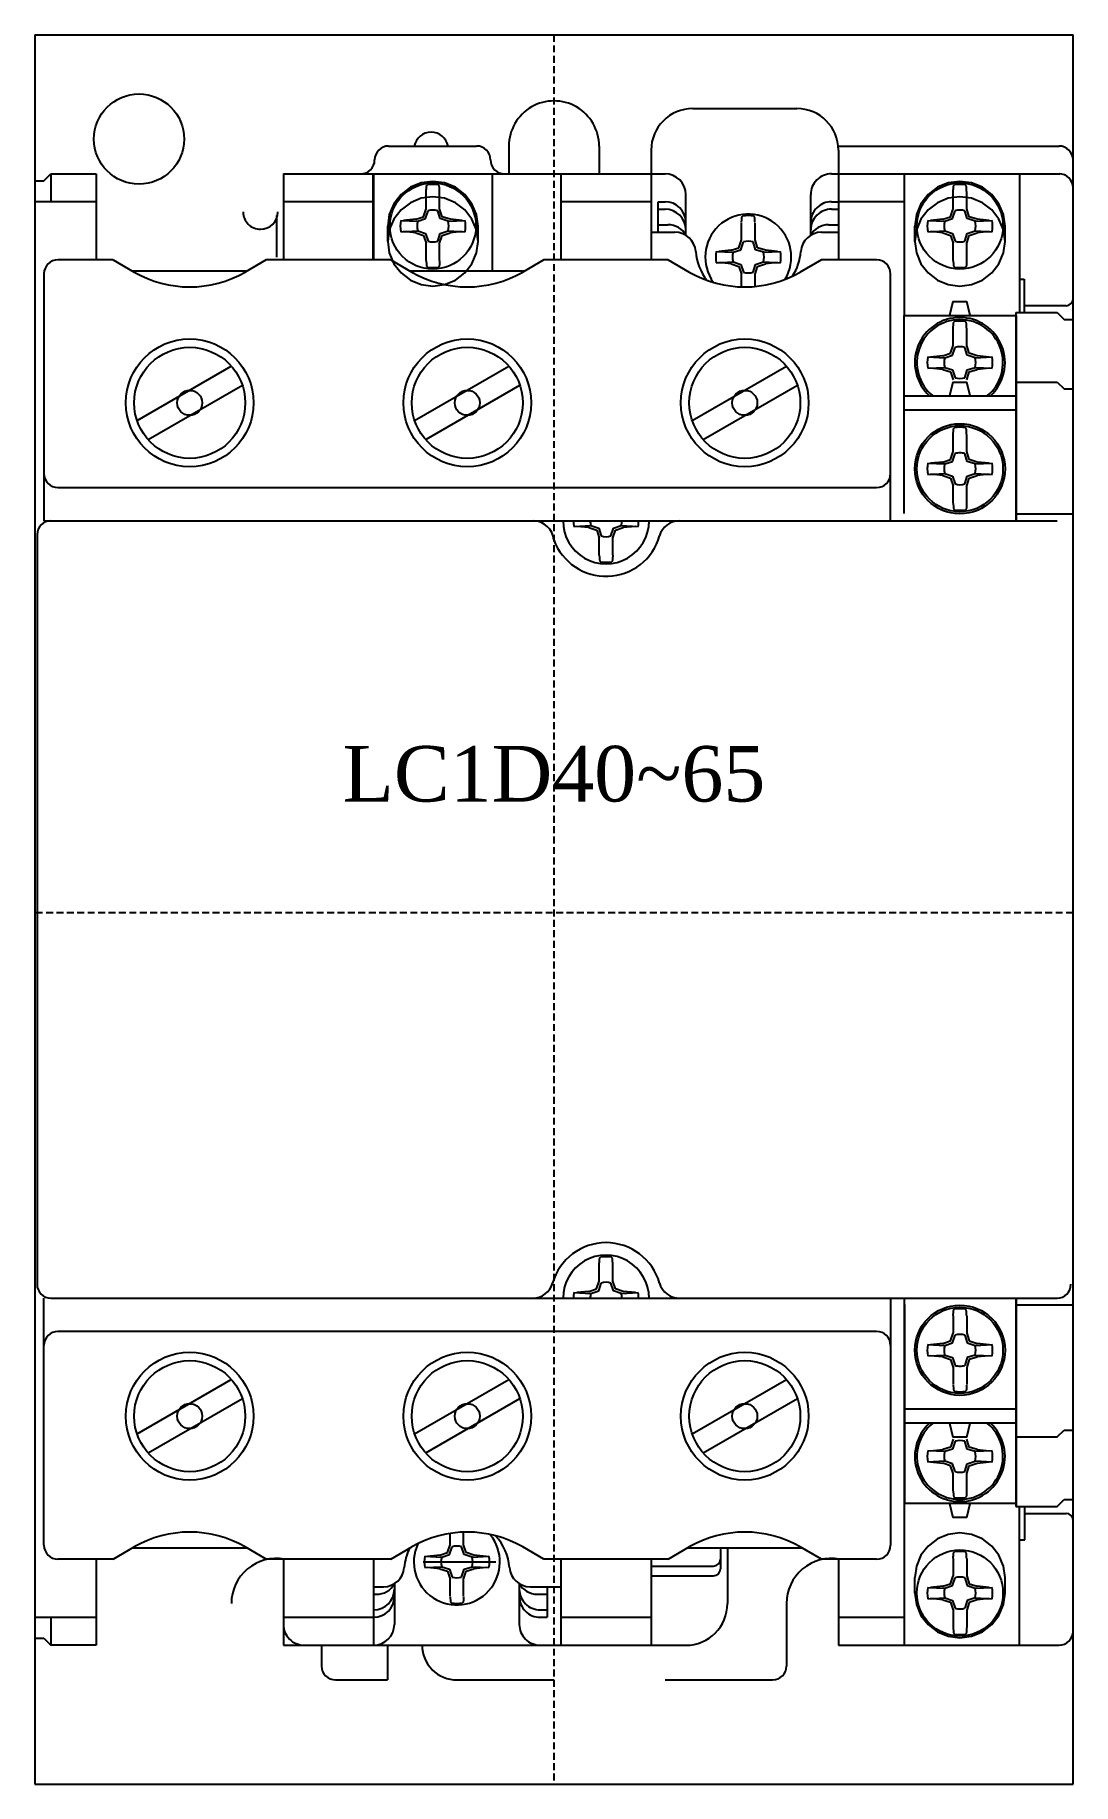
# Model space of a CAD drawing. Extents: x 0 to 75, y 0 to 126.
import ezdxf

# ---------------------------------------------------------------- set-up
doc = ezdxf.new("R2010")
doc.units = 0
doc.linetypes.add('DASHED', pattern=[0.75, 0.5, -0.25])
doc.layers.add('-15N-THT. THIẾT BỊ ĐÓNG MỞ', color=40, linetype='CONTINUOUS')
doc.styles.add('- 04.0', font='times.ttf', dxfattribs={"height": 4})

# ---------------------------------------------------------------- blocks, each defined once
blk = doc.blocks.new('06 - N - SC CTT LC1D40~65')
at = {"layer": '-15N-THT. THIẾT BỊ ĐÓNG MỞ'}
for p, q in [((0, 63.25), (0, -62.75)), ((0, 63.25), (74.800094, 63.25)), ((74.800094, -62.75), (74.800094, 63.25)), ((47.400207, 57.950012), (54.900207, 57.950012)), ((25.475097, 55.249008), (31.825104, 55.249008)), ((34.150009, 55.25), (34.150009, 53.249985)), ((40.650009, 55.25), (40.650009, 53.249985)), ((44.400207, 54.950012), (44.400207, 47.050003)), ((57.900207, 55.249008), (73.800094, 55.249008)), ((57.900207, 54.950012), (57.900207, 47.050003)), ((0.650028, 52.750084), (1.150028, 53.250088)), ((1.150146, 53.25), (4.400146, 53.25)), ((1.150146, 53.25), (1.150146, 51.25)), ((4.400146, 53.25), (4.400146, 47.049911)), ((17.900146, 53.25), (17.900146, 47.050018)), ((17.900146, 53.249023), (45.400146, 53.249023)), ((24.352951, 53.249023), (24.352951, 47.050018)), ((24.400146, 53.25), (24.400146, 47.050018)), ((32.947281, 53.249023), (32.947281, 46.25)), ((37.900146, 53.249985), (37.900146, 47.050003)), ((57.393387, 53.249985), (73.843948, 53.249985)), ((62.625076, 53.249985), (62.625076, 43.048981)), ((70.94722, 53.249023), (70.94722, 43.25)), ((0, 52.75), (0.650146, 52.75)), ((26.375609, 51.763432), (25.859124, 51.096887)), ((27.048706, 52.27489), (26.375609, 51.763432)), ((27.832543, 52.596406), (27.048706, 52.27489)), ((28.673704, 52.70607), (27.832543, 52.596406)), ((28.184668, 50.723536), (28.184668, 51.964889)), ((28.186918, 51.993178), (28.189597, 52.021357)), ((28.189597, 52.021357), (28.192509, 52.049488)), ((28.192509, 52.049488), (28.195458, 52.077631)), ((28.195458, 52.077631), (28.198249, 52.105847)), ((28.198249, 52.105847), (28.200685, 52.134198)), ((28.200685, 52.134198), (28.202569, 52.162743)), ((28.202569, 52.162743), (28.203706, 52.191543)), ((28.203706, 52.191543), (28.204031, 52.214835)), ((28.204031, 52.214835), (28.204158, 52.238202)), ((28.204158, 52.238202), (28.204498, 52.261516)), ((28.204498, 52.261516), (28.205459, 52.28465)), ((28.205459, 52.28465), (28.207451, 52.307475)), ((28.207451, 52.307475), (28.210883, 52.329863)), ((28.210883, 52.329863), (28.216165, 52.351687)), ((28.216165, 52.351687), (28.223706, 52.372818)), ((28.223706, 52.372818), (28.228339, 52.382896)), ((28.228339, 52.382896), (28.233555, 52.392767)), ((28.233555, 52.392767), (28.239293, 52.40242)), ((28.239293, 52.40242), (28.245492, 52.411845)), ((28.245492, 52.411845), (28.252094, 52.42103)), ((28.252094, 52.42103), (28.259037, 52.429967)), ((28.259037, 52.429967), (28.266261, 52.438644)), ((28.266261, 52.438644), (28.273706, 52.447052)), ((29.514866, 52.596407), (28.673704, 52.70607)), ((29.081151, 52.438644), (29.073706, 52.447052)), ((29.088374, 52.429967), (29.081151, 52.438644)), ((29.095316, 52.42103), (29.088374, 52.429967)), ((29.101916, 52.411844), (29.095316, 52.42103)), ((29.108115, 52.40242), (29.101916, 52.411844)), ((29.113853, 52.392767), (29.108115, 52.40242)), ((29.11907, 52.382896), (29.113853, 52.392767)), ((29.123706, 52.372818), (29.11907, 52.382896)), ((29.131257, 52.351687), (29.123706, 52.372818)), ((29.136553, 52.329865), (29.131257, 52.351687)), ((29.139999, 52.307478), (29.136553, 52.329865)), ((29.142003, 52.284654), (29.139999, 52.307478)), ((29.142969, 52.261521), (29.142003, 52.284654)), ((29.143305, 52.238206), (29.142969, 52.261521)), ((29.143415, 52.214838), (29.143305, 52.238206)), ((29.143706, 52.191543), (29.143415, 52.214838)), ((29.144772, 52.162783), (29.143706, 52.191543)), ((29.146554, 52.134277), (29.144772, 52.162783)), ((29.148857, 52.105963), (29.146554, 52.134277)), ((29.151488, 52.077781), (29.148857, 52.105963)), ((29.154253, 52.04967), (29.151488, 52.077781)), ((29.156958, 52.021571), (29.154253, 52.04967)), ((29.159408, 51.993422), (29.156958, 52.021571)), ((29.16141, 50.722182), (29.16141, 51.965164)), ((30.298703, 52.274892), (29.514866, 52.596407)), ((30.971801, 51.763434), (30.298703, 52.274892)), ((31.488286, 51.096889), (30.971801, 51.763434)), ((46.900146, 48.821396), (46.900146, 51.75)), ((55.900146, 48.821396), (55.900146, 51.75)), ((64.351973, 51.763905), (63.835488, 51.09736)), ((65.02507, 52.275363), (64.351973, 51.763905)), ((65.808907, 52.596879), (65.02507, 52.275363)), ((66.650068, 52.706543), (65.808907, 52.596879)), ((66.161032, 50.724009), (66.161032, 51.965362)), ((66.163282, 51.993651), (66.165961, 52.02183)), ((66.165961, 52.02183), (66.168873, 52.049961)), ((66.168873, 52.049961), (66.171822, 52.078104)), ((66.171822, 52.078104), (66.174613, 52.10632)), ((66.174613, 52.10632), (66.177049, 52.134671)), ((66.177049, 52.134671), (66.178933, 52.163216)), ((66.178933, 52.163216), (66.18007, 52.192016)), ((66.18007, 52.192016), (66.180395, 52.215308)), ((66.180395, 52.215308), (66.180522, 52.238675)), ((66.180522, 52.238675), (66.180862, 52.261989)), ((66.180862, 52.261989), (66.181823, 52.285123)), ((66.181823, 52.285123), (66.183815, 52.307948)), ((66.183815, 52.307948), (66.187247, 52.330336)), ((66.187247, 52.330336), (66.192529, 52.35216)), ((66.192529, 52.35216), (66.20007, 52.373291)), ((66.20007, 52.373291), (66.204703, 52.383369)), ((66.204703, 52.383369), (66.209919, 52.39324)), ((66.209919, 52.39324), (66.215657, 52.402893)), ((66.215657, 52.402893), (66.221856, 52.412318)), ((66.221856, 52.412318), (66.228458, 52.421503)), ((66.228458, 52.421503), (66.235401, 52.43044)), ((66.235401, 52.43044), (66.242625, 52.439117)), ((66.242625, 52.439117), (66.25007, 52.447525)), ((67.49123, 52.59688), (66.650068, 52.706543)), ((67.057515, 52.439117), (67.05007, 52.447525)), ((67.064738, 52.43044), (67.057515, 52.439117)), ((67.07168, 52.421503), (67.064738, 52.43044)), ((67.07828, 52.412317), (67.07168, 52.421503)), ((67.084479, 52.402893), (67.07828, 52.412317)), ((67.090217, 52.39324), (67.084479, 52.402893)), ((67.095434, 52.383369), (67.090217, 52.39324)), ((67.10007, 52.373291), (67.095434, 52.383369)), ((67.107621, 52.35216), (67.10007, 52.373291)), ((67.112917, 52.330338), (67.107621, 52.35216)), ((67.116363, 52.307951), (67.112917, 52.330338)), ((67.118367, 52.285127), (67.116363, 52.307951)), ((67.119333, 52.261994), (67.118367, 52.285127)), ((67.119669, 52.238679), (67.119333, 52.261994)), ((67.119779, 52.215311), (67.119669, 52.238679)), ((67.12007, 52.192016), (67.119779, 52.215311)), ((67.121136, 52.163256), (67.12007, 52.192016)), ((67.122918, 52.13475), (67.121136, 52.163256)), ((67.125221, 52.106436), (67.122918, 52.13475)), ((67.127852, 52.078254), (67.125221, 52.106436)), ((67.130617, 52.050143), (67.127852, 52.078254)), ((67.133322, 52.022044), (67.130617, 52.050143)), ((67.135772, 51.993895), (67.133322, 52.022044)), ((67.137774, 50.722655), (67.137774, 51.965637)), ((68.275068, 52.275365), (67.49123, 52.59688)), ((68.948165, 51.763907), (68.275068, 52.275365)), ((69.464651, 51.097362), (68.948165, 51.763907)), ((0, 51.25), (4.400146, 51.25)), ((17.900146, 51.25), (24.400146, 51.25)), ((25.859124, 51.096887), (25.534447, 50.320678)), ((26.375608, 50.655262), (25.859123, 49.988715)), ((27.048705, 51.16672), (26.375608, 50.655262)), ((27.832543, 51.488237), (27.048705, 51.16672)), ((28.673705, 51.5979), (27.832543, 51.488237)), ((27.998028, 50.158102), (28.184664, 50.723524)), ((28.143372, 50.018038), (28.328698, 50.579489)), ((29.514867, 51.488237), (28.673705, 51.5979)), ((29.204026, 50.018034), (29.018695, 50.5795)), ((29.346731, 50.160747), (29.1614, 50.722212)), ((30.298705, 51.166721), (29.514867, 51.488237)), ((30.971802, 50.655263), (30.298705, 51.166721)), ((31.488288, 49.988717), (30.971802, 50.655263)), ((31.812964, 50.320681), (31.488286, 51.096889)), ((37.900146, 51.249985), (44.400207, 51.249985)), ((44.900146, 49.043198), (44.900146, 51.240341)), ((44.900146, 51.240341), (45.400146, 51.240341)), ((44.900146, 50.704483), (45.400146, 50.704483)), ((57.400146, 51.240341), (57.888092, 51.240341)), ((57.400146, 50.704483), (57.884887, 50.704483)), ((57.900207, 51.249985), (62.625076, 51.249985)), ((63.835488, 51.09736), (63.510811, 50.321151)), ((64.351972, 50.655735), (63.835487, 49.989188)), ((65.025069, 51.167193), (64.351972, 50.655735)), ((65.808907, 51.48871), (65.025069, 51.167193)), ((66.650069, 51.598373), (65.808907, 51.48871)), ((65.974392, 50.158575), (66.161028, 50.723997)), ((66.119736, 50.018511), (66.305062, 50.579962)), ((67.491231, 51.48871), (66.650069, 51.598373)), ((67.18039, 50.018507), (66.995059, 50.579973)), ((67.323095, 50.16122), (67.137764, 50.722685)), ((68.275069, 51.167194), (67.491231, 51.48871)), ((68.948167, 50.655736), (68.275069, 51.167194)), ((69.464652, 49.98919), (68.948167, 50.655736)), ((69.789328, 50.321154), (69.464651, 51.097362)), ((17.4001, 50.249023), (17.4001, 47.248978)), ((25.534447, 50.320678), (25.423706, 49.487704)), ((25.423706, 48.379532), (25.423706, 49.487701)), ((25.534447, 49.212506), (25.423706, 48.379532)), ((25.859123, 49.988715), (25.534447, 49.212506)), ((26.359585, 49.078645), (27.581918, 49.142705)), ((26.359586, 49.896776), (27.581919, 49.832716)), ((27.440538, 49.974089), (26.560955, 49.886217)), ((27.440533, 49.974088), (27.998023, 50.158105)), ((27.581906, 49.832718), (28.143365, 50.018046)), ((27.581909, 49.142703), (28.143369, 48.957374)), ((29.204024, 48.957387), (29.765484, 49.142716)), ((29.765489, 49.832705), (29.20403, 50.018034)), ((29.908198, 49.975417), (29.34674, 50.160746)), ((29.765493, 49.142708), (30.987827, 49.078648)), ((29.765494, 49.832713), (30.987827, 49.896773)), ((30.786455, 49.886211), (29.906873, 49.974083)), ((31.812965, 49.212507), (31.488288, 49.988717)), ((31.923706, 49.487707), (31.812964, 50.320681)), ((31.923706, 48.379532), (31.812965, 49.212507)), ((31.923706, 48.379532), (31.923706, 49.487701)), ((44.900146, 49.579102), (45.609695, 49.579102)), ((50.911102, 48.48584), (50.911102, 49.727188)), ((50.913352, 49.755476), (50.916031, 49.783655)), ((50.916031, 49.783655), (50.918945, 49.811786)), ((50.918945, 49.811786), (50.921895, 49.839929)), ((50.921895, 49.839929), (50.924686, 49.868145)), ((50.924686, 49.868145), (50.927123, 49.896496)), ((50.927123, 49.896496), (50.929008, 49.925041)), ((50.929008, 49.925041), (50.930145, 49.953842)), ((50.930145, 49.953842), (50.93047, 49.977134)), ((50.93047, 49.977134), (50.930598, 50.000501)), ((50.930598, 50.000501), (50.930938, 50.023815)), ((50.930938, 50.023815), (50.9319, 50.046948)), ((50.9319, 50.046948), (50.933893, 50.069773)), ((50.933893, 50.069773), (50.937326, 50.092162)), ((50.937326, 50.092162), (50.942608, 50.113985)), ((50.942608, 50.113985), (50.950149, 50.135117)), ((50.950149, 50.135117), (50.954783, 50.145195)), ((50.954783, 50.145195), (50.959999, 50.155066)), ((50.959999, 50.155066), (50.965737, 50.164719)), ((50.965737, 50.164719), (50.971937, 50.174143)), ((50.971937, 50.174143), (50.978539, 50.183329)), ((50.978539, 50.183329), (50.985483, 50.192265)), ((50.985483, 50.192265), (50.992707, 50.200943)), ((50.992707, 50.200943), (51.000152, 50.209351)), ((51.807585, 50.200943), (51.80014, 50.209351)), ((51.814809, 50.192265), (51.807585, 50.200943)), ((51.821751, 50.183329), (51.814809, 50.192265)), ((51.828352, 50.174143), (51.821751, 50.183329)), ((51.834552, 50.164719), (51.828352, 50.174143)), ((51.84029, 50.155066), (51.834552, 50.164719)), ((51.845507, 50.145195), (51.84029, 50.155066)), ((51.850143, 50.135117), (51.845507, 50.145195)), ((51.857694, 50.113987), (51.850143, 50.135117)), ((51.862991, 50.092165), (51.857694, 50.113987)), ((51.866438, 50.069778), (51.862991, 50.092165)), ((51.868442, 50.046954), (51.866438, 50.069778)), ((51.86941, 50.023821), (51.868442, 50.046954)), ((51.869746, 50.000506), (51.86941, 50.023821)), ((51.869856, 49.977137), (51.869746, 50.000506)), ((51.870147, 49.953842), (51.869856, 49.977137)), ((51.871213, 49.925083), (51.870147, 49.953842)), ((51.872994, 49.896576), (51.871213, 49.925083)), ((51.875297, 49.868262), (51.872994, 49.896576)), ((51.877928, 49.84008), (51.875297, 49.868262)), ((51.880692, 49.81197), (51.877928, 49.84008)), ((51.883396, 49.783871), (51.880692, 49.81197)), ((51.885846, 49.755722), (51.883396, 49.783871)), ((51.887848, 48.484482), (51.887848, 49.727463)), ((57.190979, 49.579102), (57.878128, 49.579102)), ((63.510811, 50.321151), (63.40007, 49.488177)), ((63.40007, 48.380005), (63.40007, 49.488174)), ((63.510811, 49.212979), (63.40007, 48.380005)), ((63.835487, 49.989188), (63.510811, 49.212979)), ((64.335949, 49.079118), (65.558282, 49.143178)), ((64.33595, 49.897249), (65.558283, 49.833189)), ((65.416902, 49.974562), (64.537319, 49.88669)), ((65.416897, 49.974561), (65.974387, 50.158578)), ((65.55827, 49.833191), (66.119729, 50.018519)), ((65.558273, 49.143176), (66.119733, 48.957847)), ((67.180388, 48.95786), (67.741848, 49.143189)), ((67.741853, 49.833178), (67.180394, 50.018507)), ((67.884562, 49.97589), (67.323104, 50.161219)), ((67.741857, 49.143181), (68.964191, 49.079121)), ((67.741858, 49.833186), (68.964191, 49.897246)), ((68.762819, 49.886684), (67.883237, 49.974556)), ((69.789329, 49.212981), (69.464652, 49.98919)), ((69.90007, 49.48818), (69.789328, 50.321154)), ((69.90007, 48.380005), (69.789329, 49.212981)), ((69.90007, 48.380005), (69.90007, 49.488174)), ((25.423706, 48.379532), (25.534447, 47.546556)), ((27.439199, 49.000004), (26.560965, 49.089209)), ((27.439198, 48.999992), (28.000661, 48.814662)), ((28.000657, 48.814678), (28.185987, 48.253213)), ((28.143367, 48.957376), (28.328693, 48.395925)), ((28.184668, 47.010513), (28.184668, 48.25721)), ((29.018701, 48.39592), (29.204026, 48.957372)), ((29.16141, 47.010253), (29.16141, 48.253204)), ((29.161411, 48.253206), (29.346736, 48.814658)), ((29.346732, 48.814675), (29.908192, 49.000004)), ((30.786447, 49.08921), (29.908213, 49.000006)), ((31.812965, 47.546557), (31.923706, 48.379532)), ((44.4254, 49.043198), (46.115158, 49.043198)), ((50.166952, 47.736343), (50.724448, 47.920364)), ((50.724489, 47.92041), (50.911125, 48.485832)), ((50.869797, 47.780357), (51.055123, 48.341808)), ((51.930484, 47.78035), (51.745154, 48.341816)), ((52.07318, 47.923061), (51.887849, 48.484528)), ((52.634573, 47.737717), (52.073064, 47.923065)), ((56.685135, 49.043198), (57.874908, 49.043198)), ((63.40007, 48.380005), (63.510811, 47.547029)), ((65.415563, 49.000477), (64.537329, 49.089682)), ((65.415562, 49.000465), (65.977025, 48.815135)), ((65.977021, 48.815151), (66.162351, 48.253686)), ((66.119731, 48.957849), (66.305057, 48.396398)), ((66.161032, 47.010986), (66.161032, 48.257683)), ((66.995065, 48.396393), (67.18039, 48.957845)), ((67.137774, 47.010726), (67.137774, 48.253677)), ((67.137775, 48.253679), (67.3231, 48.815131)), ((67.323096, 48.815148), (67.884556, 49.000477)), ((68.762811, 49.089683), (67.884577, 49.000479)), ((69.789329, 47.54703), (69.90007, 48.380005)), ((5.632324, 47.050018), (1.649902, 47.050018)), ((5.631958, 47.050186), (7.149616, 46.173965)), ((16.66764, 47.04987), (15.149967, 46.173641)), ((25.63208, 47.050018), (16.667969, 47.050018)), ((25.534447, 47.546556), (25.859123, 46.770347)), ((25.63215, 47.050056), (27.149809, 46.173836)), ((25.859123, 46.770347), (26.375609, 46.103801)), ((28.186918, 46.982224), (28.189597, 46.954045)), ((28.189597, 46.954045), (28.192509, 46.925914)), ((28.192509, 46.925914), (28.195458, 46.897771)), ((28.195458, 46.897771), (28.198249, 46.869555)), ((28.198249, 46.869555), (28.200685, 46.841204)), ((28.200685, 46.841204), (28.202569, 46.812659)), ((28.202569, 46.812659), (28.203706, 46.783859)), ((28.203706, 46.783859), (28.204031, 46.760567)), ((28.204031, 46.760567), (28.204158, 46.7372)), ((28.204158, 46.7372), (28.204498, 46.713886)), ((28.204498, 46.713886), (28.205459, 46.690752)), ((28.205459, 46.690752), (28.207451, 46.667927)), ((28.207451, 46.667927), (28.210883, 46.645539)), ((28.210883, 46.645539), (28.216165, 46.623715)), ((28.216165, 46.623715), (28.223706, 46.602584)), ((29.131257, 46.623715), (29.123706, 46.602584)), ((29.136553, 46.645537), (29.131257, 46.623715)), ((29.139999, 46.667924), (29.136553, 46.645537)), ((29.142003, 46.690748), (29.139999, 46.667924)), ((29.142969, 46.713881), (29.142003, 46.690748)), ((29.143305, 46.737196), (29.142969, 46.713881)), ((29.143415, 46.760564), (29.143305, 46.737196)), ((29.143706, 46.783859), (29.143415, 46.760564)), ((29.144772, 46.812619), (29.143706, 46.783859)), ((29.146554, 46.841128), (29.144772, 46.812619)), ((29.148857, 46.869444), (29.146554, 46.841128)), ((29.151488, 46.897629), (29.148857, 46.869444)), ((29.154253, 46.925742), (29.151488, 46.897629)), ((29.156958, 46.953844), (29.154253, 46.925742)), ((29.159408, 46.981994), (29.156958, 46.953844)), ((30.971803, 46.103802), (31.488289, 46.770348)), ((31.488289, 46.770348), (31.812965, 47.546557)), ((36.667545, 47.049973), (35.14986, 46.173737)), ((45.631927, 47.050018), (36.66748, 47.050018)), ((45.632063, 47.049931), (47.149721, 46.173714)), ((49.086026, 46.840973), (50.308363, 46.905033)), ((49.086041, 47.659061), (50.308378, 47.595001)), ((50.165546, 46.762325), (49.287252, 46.851536)), ((50.166994, 47.736416), (49.2874, 47.648544)), ((50.16563, 46.762325), (50.727139, 46.576981)), ((50.308324, 47.594974), (50.86979, 47.780304)), ((50.308373, 46.905025), (50.869882, 46.719681)), ((50.869806, 46.719696), (51.055132, 46.158245)), ((51.745092, 46.158226), (51.930417, 46.719677)), ((51.930473, 46.71973), (52.491938, 46.90506)), ((52.49183, 47.595016), (51.930552, 47.780285)), ((52.073187, 46.577019), (52.634639, 46.762348)), ((52.491933, 47.595039), (53.71427, 47.6591)), ((52.491948, 46.904991), (53.714285, 46.840931)), ((53.5129, 47.648495), (52.633322, 47.736366)), ((53.512851, 46.851528), (52.634618, 46.762325)), ((56.667514, 47.049973), (55.149829, 46.173737)), ((60.649902, 47.050018), (56.667587, 47.050018)), ((63.510811, 47.547029), (63.835488, 46.77082)), ((63.835488, 46.77082), (64.351973, 46.104274)), ((66.163282, 46.982697), (66.165961, 46.954518)), ((66.165961, 46.954518), (66.168873, 46.926387)), ((66.168873, 46.926387), (66.171822, 46.898244)), ((66.171822, 46.898244), (66.174613, 46.870028)), ((66.174613, 46.870028), (66.177049, 46.841677)), ((66.177049, 46.841677), (66.178933, 46.813132)), ((66.178933, 46.813132), (66.18007, 46.784332)), ((66.18007, 46.784332), (66.180395, 46.76104)), ((66.180395, 46.76104), (66.180522, 46.737673)), ((66.180522, 46.737673), (66.180862, 46.714359)), ((66.180862, 46.714359), (66.181823, 46.691225)), ((66.181823, 46.691225), (66.183815, 46.6684)), ((66.183815, 46.6684), (66.187247, 46.646012)), ((66.187247, 46.646012), (66.192529, 46.624188)), ((66.192529, 46.624188), (66.20007, 46.603057)), ((67.107621, 46.624188), (67.10007, 46.603057)), ((67.112917, 46.64601), (67.107621, 46.624188)), ((67.116363, 46.668397), (67.112917, 46.64601)), ((67.118367, 46.691221), (67.116363, 46.668397)), ((67.119333, 46.714354), (67.118367, 46.691221)), ((67.119669, 46.737669), (67.119333, 46.714354)), ((67.119779, 46.761037), (67.119669, 46.737669)), ((67.12007, 46.784332), (67.119779, 46.761037)), ((67.121136, 46.813092), (67.12007, 46.784332)), ((67.122918, 46.841601), (67.121136, 46.813092)), ((67.125221, 46.869917), (67.122918, 46.841601)), ((67.127852, 46.898102), (67.125221, 46.869917)), ((67.130617, 46.926215), (67.127852, 46.898102)), ((67.133322, 46.954317), (67.130617, 46.926215)), ((67.135772, 46.982467), (67.133322, 46.954317)), ((68.948167, 46.104275), (69.464653, 46.770821)), ((69.464653, 46.770821), (69.789329, 47.54703)), ((0.649902, 46.050018), (0.649902, 28.250015)), ((7.020508, 46.25), (15.279297, 46.25)), ((26.375609, 46.103801), (27.048706, 45.592343)), ((27.020508, 46.25), (35.279297, 46.25)), ((27.048706, 45.592343), (27.832544, 45.270826)), ((28.223706, 46.602584), (28.228339, 46.592506)), ((28.228339, 46.592506), (28.233555, 46.582635)), ((28.233555, 46.582635), (28.239293, 46.572982)), ((28.239293, 46.572982), (28.245492, 46.563557)), ((28.245492, 46.563557), (28.252094, 46.554372)), ((28.252094, 46.554372), (28.259037, 46.545435)), ((28.259037, 46.545435), (28.266261, 46.536758)), ((28.266261, 46.536758), (28.273706, 46.52835)), ((29.081151, 46.536758), (29.073706, 46.52835)), ((29.088374, 46.545435), (29.081151, 46.536758)), ((29.095316, 46.554372), (29.088374, 46.545435)), ((29.101916, 46.563558), (29.095316, 46.554372)), ((29.108115, 46.572982), (29.101916, 46.563558)), ((29.113853, 46.582635), (29.108115, 46.572982)), ((29.11907, 46.592506), (29.113853, 46.582635)), ((29.123706, 46.602584), (29.11907, 46.592506)), ((29.514868, 45.270827), (30.298706, 45.592343)), ((30.298706, 45.592343), (30.971803, 46.103802)), ((50.727091, 46.576996), (50.912422, 46.01553)), ((50.911102, 45.105469), (50.911102, 46.019516)), ((51.887848, 45.136002), (51.887848, 46.015503)), ((51.887962, 46.015461), (52.073287, 46.576912)), ((61.649902, 28.249008), (61.649902, 46.050018)), ((64.351973, 46.104274), (65.02507, 45.592816)), ((65.02507, 45.592816), (65.808908, 45.271299)), ((66.20007, 46.603057), (66.204703, 46.592979)), ((66.204703, 46.592979), (66.209919, 46.583108)), ((66.209919, 46.583108), (66.215657, 46.573455)), ((66.215657, 46.573455), (66.221856, 46.56403)), ((66.221856, 46.56403), (66.228458, 46.554845)), ((66.228458, 46.554845), (66.235401, 46.545908)), ((66.235401, 46.545908), (66.242625, 46.537231)), ((66.242625, 46.537231), (66.25007, 46.528823)), ((67.057515, 46.537231), (67.05007, 46.528823)), ((67.064738, 46.545908), (67.057515, 46.537231)), ((67.07168, 46.554845), (67.064738, 46.545908)), ((67.07828, 46.564031), (67.07168, 46.554845)), ((67.084479, 46.573455), (67.07828, 46.564031)), ((67.090217, 46.583108), (67.084479, 46.573455)), ((67.095434, 46.592979), (67.090217, 46.583108)), ((67.10007, 46.603057), (67.095434, 46.592979)), ((67.491232, 45.2713), (68.27507, 45.592816)), ((68.27507, 45.592816), (68.948167, 46.104275)), ((70.94722, 45.648987), (71.281677, 45.648987)), ((71.281677, 45.648987), (71.281677, 43.25)), ((27.832544, 45.270826), (28.673706, 45.161163)), ((28.673706, 45.161163), (29.514868, 45.270827)), ((65.808908, 45.271299), (66.65007, 45.161636)), ((66.65007, 45.161636), (67.491232, 45.2713)), ((62.600052, 43.048981), (70.700043, 43.048981)), ((62.600067, 43.048981), (62.600067, 28.788223)), ((66.15008, 44.048981), (65.900083, 43.048996)), ((66.15007, 44.048981), (67.15007, 44.048981)), ((67.400064, 43.048992), (67.150068, 44.048977)), ((70.675064, 43.25), (70.675064, 28.249008)), ((70.675155, 43.25), (73.650162, 43.25)), ((70.700058, 43.048981), (70.700058, 28.249008)), ((74.300094, 43.748993), (71.281677, 43.748993)), ((73.650127, 43.25), (74.150129, 42.75)), ((66.161026, 40.884842), (66.161026, 42.12619)), ((66.163276, 42.154478), (66.165955, 42.182657)), ((66.165955, 42.182657), (66.168868, 42.210788)), ((66.168868, 42.210788), (66.171819, 42.238931)), ((66.171819, 42.238931), (66.17461, 42.267147)), ((66.17461, 42.267147), (66.177046, 42.295498)), ((66.177046, 42.295498), (66.178931, 42.324043)), ((66.178931, 42.324043), (66.180069, 42.352844)), ((66.180069, 42.352844), (66.180394, 42.376136)), ((66.180394, 42.376136), (66.180522, 42.399503)), ((66.180522, 42.399503), (66.180862, 42.422817)), ((66.180862, 42.422817), (66.181824, 42.44595)), ((66.181824, 42.44595), (66.183817, 42.468775)), ((66.183817, 42.468775), (66.18725, 42.491164)), ((66.18725, 42.491164), (66.192532, 42.512987)), ((66.192532, 42.512987), (66.200073, 42.534119)), ((66.200073, 42.534119), (66.204706, 42.544198)), ((66.204706, 42.544198), (66.209922, 42.554068)), ((66.209922, 42.554068), (66.215661, 42.563721)), ((66.215661, 42.563721), (66.221861, 42.573145)), ((66.221861, 42.573145), (66.228463, 42.582331)), ((66.228463, 42.582331), (66.235406, 42.591267)), ((66.235406, 42.591267), (66.242631, 42.599945)), ((66.242631, 42.599945), (66.250076, 42.608353)), ((67.057509, 42.599945), (67.050064, 42.608353)), ((67.064732, 42.591267), (67.057509, 42.599945)), ((67.071675, 42.582331), (67.064732, 42.591267)), ((67.078275, 42.573145), (67.071675, 42.582331)), ((67.084475, 42.563721), (67.078275, 42.573145)), ((67.090214, 42.554068), (67.084475, 42.563721)), ((67.095431, 42.544198), (67.090214, 42.554068)), ((67.100067, 42.534119), (67.095431, 42.544198)), ((67.107618, 42.512989), (67.100067, 42.534119)), ((67.112914, 42.491167), (67.107618, 42.512989)), ((67.116362, 42.46878), (67.112914, 42.491167)), ((67.118366, 42.445956), (67.116362, 42.46878)), ((67.119333, 42.422823), (67.118366, 42.445956)), ((67.119669, 42.399508), (67.119333, 42.422823)), ((67.11978, 42.376139), (67.119669, 42.399508)), ((67.120071, 42.352844), (67.11978, 42.376139)), ((67.121137, 42.324085), (67.120071, 42.352844)), ((67.122918, 42.295578), (67.121137, 42.324085)), ((67.125221, 42.267264), (67.122918, 42.295578)), ((67.127851, 42.239082), (67.125221, 42.267264)), ((67.130615, 42.210972), (67.127851, 42.239082)), ((67.133319, 42.182873), (67.130615, 42.210972)), ((67.135769, 42.154724), (67.133319, 42.182873)), ((67.137771, 40.883484), (67.137771, 42.126465)), ((74.150146, 42.75), (74.800094, 42.75)), ((65.974416, 40.319393), (66.161052, 40.884815)), ((66.119753, 40.179333), (66.305078, 40.740784)), ((67.180395, 40.179337), (66.995065, 40.740799)), ((67.323106, 40.322048), (67.137774, 40.883514)), ((67.884577, 40.1367), (67.323125, 40.322029)), ((7.356047, 35.483203), (14.144266, 39.402383)), ((27.356047, 35.483203), (34.144266, 39.402383)), ((47.355986, 35.483203), (54.144205, 39.402383)), ((64.335952, 40.058075), (65.558288, 39.994015)), ((64.335955, 39.239941), (65.558292, 39.304001)), ((65.416914, 40.135399), (64.53732, 40.047527)), ((65.415569, 39.161293), (64.537337, 39.250496)), ((65.415598, 39.161297), (65.977049, 38.975967)), ((65.416906, 40.135391), (65.974388, 40.319405)), ((65.558278, 39.994022), (66.11973, 40.179348)), ((65.558297, 39.304008), (66.119763, 39.118679)), ((66.119732, 39.118687), (66.305058, 38.557236)), ((66.99509, 38.557217), (67.180415, 39.118668)), ((67.180389, 39.118679), (67.741855, 39.304008)), ((67.741876, 39.993988), (67.180411, 40.179317)), ((67.323104, 38.975967), (67.884556, 39.161293)), ((67.741858, 39.304008), (68.964195, 39.239948)), ((67.741862, 39.994011), (68.964199, 40.058071)), ((68.762822, 40.047504), (67.883243, 40.135376)), ((68.762824, 39.250519), (67.884591, 39.161316)), ((8.156045, 34.097573), (14.944262, 38.016751)), ((28.156045, 34.097573), (34.944262, 38.016751)), ((48.155984, 34.097573), (54.944201, 38.016751)), ((66.150072, 38.249012), (65.900076, 37.249027)), ((65.977017, 38.975986), (66.162348, 38.41452)), ((66.15007, 38.249008), (67.15007, 38.249008)), ((67.137801, 38.414501), (67.323126, 38.975956)), ((67.400072, 37.24902), (67.150076, 38.249004)), ((70.675155, 38.25), (73.650162, 38.25)), ((73.650127, 38.249996), (74.150118, 37.750004)), ((62.600067, 37.249008), (70.675049, 37.249008)), ((74.150146, 37.75), (74.800094, 37.75)), ((62.625061, 36.249008), (70.675049, 36.249008)), ((66.161032, 33.234843), (66.161032, 34.476196)), ((66.163282, 34.504485), (66.165961, 34.532664)), ((66.165961, 34.532664), (66.168873, 34.560795)), ((66.168873, 34.560795), (66.171822, 34.588938)), ((66.171822, 34.588938), (66.174613, 34.617154)), ((66.174613, 34.617154), (66.177049, 34.645505)), ((66.177049, 34.645505), (66.178933, 34.67405)), ((66.178933, 34.67405), (66.18007, 34.70285)), ((66.18007, 34.70285), (66.180395, 34.726142)), ((66.180395, 34.726142), (66.180522, 34.749509)), ((66.180522, 34.749509), (66.180862, 34.772823)), ((66.180862, 34.772823), (66.181823, 34.795957)), ((66.181823, 34.795957), (66.183815, 34.818782)), ((66.183815, 34.818782), (66.187247, 34.84117)), ((66.187247, 34.84117), (66.192529, 34.862994)), ((66.192529, 34.862994), (66.20007, 34.884125)), ((66.20007, 34.884125), (66.204703, 34.894203)), ((66.204703, 34.894203), (66.209919, 34.904074)), ((66.209919, 34.904074), (66.215657, 34.913727)), ((66.215657, 34.913727), (66.221856, 34.923152)), ((66.221856, 34.923152), (66.228458, 34.932337)), ((66.228458, 34.932337), (66.235401, 34.941274)), ((66.235401, 34.941274), (66.242625, 34.949951)), ((66.242625, 34.949951), (66.25007, 34.958359)), ((67.057515, 34.949951), (67.05007, 34.958359)), ((67.064738, 34.941274), (67.057515, 34.949951)), ((67.07168, 34.932337), (67.064738, 34.941274)), ((67.07828, 34.923151), (67.07168, 34.932337)), ((67.084479, 34.913727), (67.07828, 34.923151)), ((67.090217, 34.904074), (67.084479, 34.913727)), ((67.095434, 34.894203), (67.090217, 34.904074)), ((67.10007, 34.884125), (67.095434, 34.894203)), ((67.107621, 34.862994), (67.10007, 34.884125)), ((67.112917, 34.841172), (67.107621, 34.862994)), ((67.116363, 34.818785), (67.112917, 34.841172)), ((67.118367, 34.795961), (67.116363, 34.818785)), ((67.119333, 34.772828), (67.118367, 34.795961)), ((67.119669, 34.749513), (67.119333, 34.772828)), ((67.119779, 34.726145), (67.119669, 34.749513)), ((67.12007, 34.70285), (67.119779, 34.726145)), ((67.121136, 34.67409), (67.12007, 34.70285)), ((67.122918, 34.645584), (67.121136, 34.67409)), ((67.125221, 34.61727), (67.122918, 34.645584)), ((67.127852, 34.589088), (67.125221, 34.61727)), ((67.130617, 34.560977), (67.127852, 34.589088)), ((67.133322, 34.532878), (67.130617, 34.560977)), ((67.135772, 34.504729), (67.133322, 34.532878)), ((67.137774, 33.233489), (67.137774, 34.476471)), ((65.974392, 32.669409), (66.161028, 33.234831)), ((66.119736, 32.529345), (66.305062, 33.090796)), ((67.18039, 32.529341), (66.995059, 33.090807)), ((67.323095, 32.672054), (67.137764, 33.233519)), ((64.335949, 31.589952), (65.558282, 31.654012)), ((64.33595, 32.408083), (65.558283, 32.344023)), ((65.416902, 32.485396), (64.537319, 32.397524)), ((65.415563, 31.511311), (64.537329, 31.600516)), ((65.415562, 31.511299), (65.977025, 31.325969)), ((65.416897, 32.485395), (65.974387, 32.669412)), ((65.55827, 32.344025), (66.119729, 32.529353)), ((65.558273, 31.65401), (66.119733, 31.468681)), ((67.180388, 31.468694), (67.741848, 31.654023)), ((67.741853, 32.344012), (67.180394, 32.529341)), ((67.323096, 31.325982), (67.884556, 31.511311)), ((67.884562, 32.486724), (67.323104, 32.672053)), ((67.741857, 31.654015), (68.964191, 31.589955)), ((67.741858, 32.34402), (68.964191, 32.40808)), ((68.762819, 32.397518), (67.883237, 32.48539)), ((68.762811, 31.600517), (67.884577, 31.511313)), ((1.650146, 30.649902), (60.649963, 30.649902)), ((65.977021, 31.325985), (66.162351, 30.76452)), ((66.119731, 31.468683), (66.305057, 30.907232)), ((66.161032, 29.52182), (66.161032, 30.768517)), ((66.995065, 30.907227), (67.18039, 31.468679)), ((67.137774, 29.52156), (67.137774, 30.764511)), ((67.137775, 30.764513), (67.3231, 31.325965)), ((66.163282, 29.493531), (66.165961, 29.465352)), ((66.165961, 29.465352), (66.168873, 29.437221)), ((66.168873, 29.437221), (66.171822, 29.409078)), ((66.171822, 29.409078), (66.174613, 29.380862)), ((66.174613, 29.380862), (66.177049, 29.352511)), ((66.177049, 29.352511), (66.178933, 29.323966)), ((66.178933, 29.323966), (66.18007, 29.295166)), ((66.18007, 29.295166), (66.180395, 29.271874)), ((66.180395, 29.271874), (66.180522, 29.248507)), ((66.180522, 29.248507), (66.180862, 29.225193)), ((66.180862, 29.225193), (66.181823, 29.202059)), ((66.181823, 29.202059), (66.183815, 29.179234)), ((66.183815, 29.179234), (66.187247, 29.156846)), ((66.187247, 29.156846), (66.192529, 29.135022)), ((66.192529, 29.135022), (66.20007, 29.113891)), ((66.20007, 29.113891), (66.204703, 29.103813)), ((66.204703, 29.103813), (66.209919, 29.093942)), ((66.209919, 29.093942), (66.215657, 29.084289)), ((66.215657, 29.084289), (66.221856, 29.074864)), ((66.221856, 29.074864), (66.228458, 29.065679)), ((66.228458, 29.065679), (66.235401, 29.056742)), ((66.235401, 29.056742), (66.242625, 29.048065)), ((66.242625, 29.048065), (66.25007, 29.039657)), ((67.057515, 29.048065), (67.05007, 29.039657)), ((67.064738, 29.056742), (67.057515, 29.048065)), ((67.07168, 29.065679), (67.064738, 29.056742)), ((67.07828, 29.074865), (67.07168, 29.065679)), ((67.084479, 29.084289), (67.07828, 29.074865)), ((67.090217, 29.093942), (67.084479, 29.084289)), ((67.095434, 29.103813), (67.090217, 29.093942)), ((67.10007, 29.113891), (67.095434, 29.103813)), ((67.107621, 29.135022), (67.10007, 29.113891)), ((67.112917, 29.156844), (67.107621, 29.135022)), ((67.116363, 29.179231), (67.112917, 29.156844)), ((67.118367, 29.202055), (67.116363, 29.179231)), ((67.119333, 29.225188), (67.118367, 29.202055)), ((67.119669, 29.248503), (67.119333, 29.225188)), ((67.119779, 29.271871), (67.119669, 29.248503)), ((67.12007, 29.295166), (67.119779, 29.271871)), ((67.121136, 29.323926), (67.12007, 29.295166)), ((67.122918, 29.352435), (67.121136, 29.323926)), ((67.125221, 29.380751), (67.122918, 29.352435)), ((67.127852, 29.408936), (67.125221, 29.380751)), ((67.130617, 29.437049), (67.127852, 29.408936)), ((67.133322, 29.465151), (67.130617, 29.437049)), ((67.135772, 29.493301), (67.133322, 29.465151)), ((0.650146, 28.249008), (73.650146, 28.249008)), ((38.836038, 27.839966), (40.058481, 27.904032)), ((39.915634, 27.761312), (39.037264, 27.850531)), ((39.915912, 27.76123), (40.477192, 27.575962)), ((40.058424, 27.904007), (40.619934, 27.718662)), ((41.680465, 27.718727), (42.241931, 27.904058)), ((41.823179, 27.576017), (42.384631, 27.761343)), ((42.241965, 27.903997), (43.464165, 27.839945)), ((43.262851, 27.850525), (42.384619, 27.761322)), ((70.675155, 28.75), (74.800094, 28.75)), ((0.150146, 27.249008), (0.150146, -26.750996)), ((40.477102, 27.575996), (40.662433, 27.01453)), ((40.619818, 27.718697), (40.805143, 27.157244)), ((40.661133, 25.77182), (40.661133, 27.018524)), ((41.495415, 27.15712), (41.68074, 27.718573)), ((41.637939, 25.771561), (41.637939, 27.014511)), ((41.638054, 27.014431), (41.823378, 27.575882)), ((40.663383, 25.743531), (40.666062, 25.715352)), ((40.666062, 25.715352), (40.668975, 25.687221)), ((40.668975, 25.687221), (40.671926, 25.659078)), ((40.671926, 25.659078), (40.674717, 25.630862)), ((40.674717, 25.630862), (40.677153, 25.602512)), ((40.677153, 25.602512), (40.679038, 25.573967)), ((40.679038, 25.573967), (40.680176, 25.545166)), ((40.680176, 25.545166), (40.680501, 25.521874)), ((40.680501, 25.521874), (40.680631, 25.498507)), ((40.680631, 25.498507), (40.680974, 25.475193)), ((40.680974, 25.475193), (40.681938, 25.45206)), ((40.681938, 25.45206), (40.683934, 25.429235)), ((40.683934, 25.429235), (40.687369, 25.406847)), ((40.687369, 25.406847), (40.692653, 25.385023)), ((40.692653, 25.385023), (40.700195, 25.363892)), ((40.700195, 25.363892), (40.704831, 25.353813)), ((40.704831, 25.353813), (40.710052, 25.343941)), ((40.710052, 25.343941), (40.715797, 25.334289)), ((40.715797, 25.334289), (40.722006, 25.324864)), ((40.722006, 25.324864), (40.728616, 25.315679)), ((40.728616, 25.315679), (40.735567, 25.306742)), ((40.735567, 25.306742), (40.742796, 25.298065)), ((40.742796, 25.298065), (40.750244, 25.289658)), ((41.557495, 25.298065), (41.550049, 25.289658)), ((41.564724, 25.306742), (41.557495, 25.298065)), ((41.571674, 25.315679), (41.564724, 25.306742)), ((41.578283, 25.324865), (41.571674, 25.315679)), ((41.584491, 25.334289), (41.578283, 25.324865)), ((41.590237, 25.343942), (41.584491, 25.334289)), ((41.595459, 25.353813), (41.590237, 25.343942)), ((41.600097, 25.363892), (41.595459, 25.353813)), ((41.607649, 25.385022), (41.600097, 25.363892)), ((41.612947, 25.406844), (41.607649, 25.385022)), ((41.616397, 25.429232), (41.612947, 25.406844)), ((41.618404, 25.452055), (41.616397, 25.429232)), ((41.619374, 25.475189), (41.618404, 25.452055)), ((41.619713, 25.498503), (41.619374, 25.475189)), ((41.619825, 25.521871), (41.619713, 25.498503)), ((41.620117, 25.545166), (41.619825, 25.521871)), ((41.621188, 25.573926), (41.620117, 25.545166)), ((41.622983, 25.602435), (41.621188, 25.573926)), ((41.625305, 25.630751), (41.622983, 25.602435)), ((41.627958, 25.658936), (41.625305, 25.630751)), ((41.630745, 25.68705), (41.627958, 25.658936)), ((41.633468, 25.715151), (41.630745, 25.68705)), ((41.635932, 25.743302), (41.633468, 25.715151)), ((40.666062, -25.217341), (40.668975, -25.18921)), ((40.668975, -25.18921), (40.671926, -25.161067)), ((40.671926, -25.161067), (40.674717, -25.132851)), ((40.674717, -25.132851), (40.677153, -25.1045)), ((40.677153, -25.1045), (40.679038, -25.075955)), ((40.679038, -25.075955), (40.680176, -25.047153)), ((40.680176, -25.047153), (40.680501, -25.023862)), ((40.680501, -25.023862), (40.680631, -25.000496)), ((40.680631, -25.000496), (40.680974, -24.977182)), ((40.680974, -24.977182), (40.681938, -24.954048)), ((40.681938, -24.954048), (40.683934, -24.931223)), ((40.683934, -24.931223), (40.687369, -24.908834)), ((40.687369, -24.908834), (40.692653, -24.88701)), ((40.692653, -24.88701), (40.700195, -24.865879)), ((40.700195, -24.865879), (40.704831, -24.855801)), ((40.704831, -24.855801), (40.710052, -24.84593)), ((40.710052, -24.84593), (40.715797, -24.836277)), ((40.715797, -24.836277), (40.722006, -24.826853)), ((40.722006, -24.826853), (40.728616, -24.817667)), ((40.728616, -24.817667), (40.735567, -24.808731)), ((40.735567, -24.808731), (40.742796, -24.800053)), ((40.742796, -24.800053), (40.750244, -24.791645)), ((41.557495, -24.800053), (41.550049, -24.791645)), ((41.564724, -24.808731), (41.557495, -24.800053)), ((41.571674, -24.817667), (41.564724, -24.808731)), ((41.578283, -24.826853), (41.571674, -24.817667)), ((41.584491, -24.836277), (41.578283, -24.826853)), ((41.590237, -24.84593), (41.584491, -24.836277)), ((41.595459, -24.855801), (41.590237, -24.84593)), ((41.600097, -24.865879), (41.595459, -24.855801)), ((41.607649, -24.887009), (41.600097, -24.865879)), ((41.612947, -24.908832), (41.607649, -24.887009)), ((41.616397, -24.931219), (41.612947, -24.908832)), ((41.618404, -24.954043), (41.616397, -24.931219)), ((41.619374, -24.977176), (41.618404, -24.954043)), ((41.619713, -25.000491), (41.619374, -24.977176)), ((41.619825, -25.023859), (41.619713, -25.000491)), ((41.620117, -25.047153), (41.619825, -25.023859)), ((41.621188, -25.075914), (41.620117, -25.047153)), ((41.622983, -25.104421), (41.621188, -25.075914)), ((41.625305, -25.132735), (41.622983, -25.104421)), ((41.627958, -25.160917), (41.625305, -25.132735)), ((41.630745, -25.189027), (41.627958, -25.160917)), ((41.633468, -25.217126), (41.630745, -25.189027)), ((40.661133, -26.515156), (40.661133, -25.273808)), ((40.663383, -25.24552), (40.666062, -25.217341)), ((41.635932, -25.245275), (41.633468, -25.217126)), ((41.637939, -26.516514), (41.637939, -25.273533)), ((38.835941, -27.341913), (40.058384, -27.405979)), ((39.917005, -27.26457), (39.037351, -27.352449)), ((39.916942, -27.264652), (40.474439, -27.080633)), ((40.058315, -27.406021), (40.619781, -27.220692)), ((40.474493, -27.080561), (40.661131, -26.515139)), ((40.619831, -27.220623), (40.805156, -26.659172)), ((41.680492, -27.220655), (41.495162, -26.659189)), ((41.823188, -27.077946), (41.637857, -26.51648)), ((42.241899, -27.406027), (41.680434, -27.220696)), ((42.384614, -27.263317), (41.823149, -27.077986)), ((42.242063, -27.405952), (43.464278, -27.341898)), ((43.262851, -27.352491), (42.383441, -27.264635)), ((0.650146, -45.550003), (0.650146, -27.75)), ((1.150146, -27.750996), (73.650146, -27.750996)), ((61.650146, -27.750996), (61.650146, -45.550003)), ((62.625076, -27.750996), (62.625076, -52.75)), ((62.650085, -28.204544), (62.650085, -42.550964)), ((66.163282, -28.995515), (66.165961, -28.967336)), ((66.165961, -28.967336), (66.168873, -28.939205)), ((66.168873, -28.939205), (66.171822, -28.911062)), ((66.171822, -28.911062), (66.174613, -28.882846)), ((66.174613, -28.882846), (66.177049, -28.854495)), ((66.177049, -28.854495), (66.178933, -28.82595)), ((66.178933, -28.82595), (66.18007, -28.79715)), ((66.18007, -28.79715), (66.180395, -28.773858)), ((66.180395, -28.773858), (66.180522, -28.750491)), ((66.180522, -28.750491), (66.180862, -28.727177)), ((66.180862, -28.727177), (66.181823, -28.704043)), ((66.181823, -28.704043), (66.183815, -28.681218)), ((66.183815, -28.681218), (66.187247, -28.65883)), ((66.187247, -28.65883), (66.192529, -28.637006)), ((66.192529, -28.637006), (66.20007, -28.615875)), ((66.20007, -28.615875), (66.204703, -28.605797)), ((66.204703, -28.605797), (66.209919, -28.595926)), ((66.209919, -28.595926), (66.215657, -28.586273)), ((66.215657, -28.586273), (66.221856, -28.576848)), ((66.221856, -28.576848), (66.228458, -28.567663)), ((66.228458, -28.567663), (66.235401, -28.558726)), ((66.235401, -28.558726), (66.242625, -28.550049)), ((66.242625, -28.550049), (66.25007, -28.541641)), ((67.057515, -28.550049), (67.05007, -28.541641)), ((67.064738, -28.558726), (67.057515, -28.550049)), ((67.07168, -28.567663), (67.064738, -28.558726)), ((67.07828, -28.576849), (67.07168, -28.567663)), ((67.084479, -28.586273), (67.07828, -28.576849)), ((67.090217, -28.595926), (67.084479, -28.586273)), ((67.095434, -28.605797), (67.090217, -28.595926)), ((67.10007, -28.615875), (67.095434, -28.605797)), ((67.107621, -28.637006), (67.10007, -28.615875)), ((67.112917, -28.658828), (67.107621, -28.637006)), ((67.116363, -28.681215), (67.112917, -28.658828)), ((67.118367, -28.704039), (67.116363, -28.681215)), ((67.119333, -28.727172), (67.118367, -28.704039)), ((67.119669, -28.750487), (67.119333, -28.727172)), ((67.119779, -28.773855), (67.119669, -28.750487)), ((67.12007, -28.79715), (67.119779, -28.773855)), ((67.121136, -28.82591), (67.12007, -28.79715)), ((67.122918, -28.854419), (67.121136, -28.82591)), ((67.125221, -28.882735), (67.122918, -28.854419)), ((67.127852, -28.91092), (67.125221, -28.882735)), ((67.130617, -28.939033), (67.127852, -28.91092)), ((67.133322, -28.967135), (67.130617, -28.939033)), ((67.135772, -28.995285), (67.133322, -28.967135)), ((70.675079, -27.750996), (70.675079, -42.75)), ((74.800094, -28.25), (70.675155, -28.25)), ((70.700058, -27.750992), (70.700058, -42.750992)), ((60.6501, -30.149902), (1.650146, -30.149902)), ((66.161032, -29.023804), (66.161032, -30.270501)), ((67.137774, -29.023544), (67.137774, -30.266495)), ((64.335949, -31.091936), (65.558282, -31.155996)), ((65.415563, -31.013295), (64.537329, -31.1025)), ((65.415562, -31.013283), (65.977025, -30.827953)), ((65.558273, -31.155994), (66.119733, -30.970665)), ((65.977021, -30.827969), (66.162351, -30.266504)), ((66.119731, -30.970667), (66.305057, -30.409216)), ((66.995065, -30.409211), (67.18039, -30.970663)), ((67.137775, -30.266497), (67.3231, -30.827949)), ((67.180388, -30.970678), (67.741848, -31.156007)), ((67.323096, -30.827966), (67.884556, -31.013295)), ((67.741857, -31.155999), (68.964191, -31.091939)), ((68.762811, -31.102501), (67.884577, -31.013297)), ((64.33595, -31.910067), (65.558283, -31.846007)), ((65.416902, -31.98738), (64.537319, -31.899508)), ((65.416897, -31.987379), (65.974387, -32.171396)), ((65.55827, -31.846009), (66.119729, -32.031337)), ((65.974392, -32.171393), (66.161028, -32.736815)), ((66.119736, -32.031329), (66.305062, -32.59278)), ((66.161032, -32.736827), (66.161032, -33.97818)), ((67.18039, -32.031325), (66.995059, -32.592791)), ((67.323095, -32.174038), (67.137764, -32.735503)), ((67.137774, -32.735473), (67.137774, -33.978455)), ((67.741853, -31.845996), (67.180394, -32.031325)), ((67.884562, -31.988708), (67.323104, -32.174037)), ((67.741858, -31.846004), (68.964191, -31.910064)), ((68.762819, -31.899502), (67.883237, -31.987374)), ((7.356047, -37.516797), (14.144266, -33.597617)), ((27.356047, -37.516797), (34.144266, -33.597617)), ((47.355986, -37.516797), (54.144205, -33.597617)), ((66.163282, -34.006469), (66.165961, -34.034648)), ((67.135772, -34.006713), (67.133322, -34.034862)), ((8.156045, -38.902427), (14.944262, -34.983249)), ((28.156045, -38.902427), (34.944262, -34.983249)), ((48.155984, -38.902427), (54.944201, -34.983249)), ((66.165961, -34.034648), (66.168873, -34.062779)), ((66.168873, -34.062779), (66.171822, -34.090922)), ((66.171822, -34.090922), (66.174613, -34.119138)), ((66.174613, -34.119138), (66.177049, -34.147489)), ((66.177049, -34.147489), (66.178933, -34.176034)), ((66.178933, -34.176034), (66.18007, -34.204834)), ((66.18007, -34.204834), (66.180395, -34.228126)), ((66.180395, -34.228126), (66.180522, -34.251493)), ((66.180522, -34.251493), (66.180862, -34.274807)), ((66.180862, -34.274807), (66.181823, -34.297941)), ((66.181823, -34.297941), (66.183815, -34.320766)), ((66.183815, -34.320766), (66.187247, -34.343154)), ((66.187247, -34.343154), (66.192529, -34.364978)), ((66.192529, -34.364978), (66.20007, -34.386109)), ((66.20007, -34.386109), (66.204703, -34.396187)), ((66.204703, -34.396187), (66.209919, -34.406058)), ((66.209919, -34.406058), (66.215657, -34.415711)), ((66.215657, -34.415711), (66.221856, -34.425136)), ((66.221856, -34.425136), (66.228458, -34.434321)), ((66.228458, -34.434321), (66.235401, -34.443258)), ((66.235401, -34.443258), (66.242625, -34.451935)), ((66.242625, -34.451935), (66.25007, -34.460343)), ((67.057515, -34.451935), (67.05007, -34.460343)), ((67.064738, -34.443258), (67.057515, -34.451935)), ((67.07168, -34.434321), (67.064738, -34.443258)), ((67.07828, -34.425135), (67.07168, -34.434321)), ((67.084479, -34.415711), (67.07828, -34.425135)), ((67.090217, -34.406058), (67.084479, -34.415711)), ((67.095434, -34.396187), (67.090217, -34.406058)), ((67.10007, -34.386109), (67.095434, -34.396187)), ((67.107621, -34.364978), (67.10007, -34.386109)), ((67.112917, -34.343156), (67.107621, -34.364978)), ((67.116363, -34.320769), (67.112917, -34.343156)), ((67.118367, -34.297945), (67.116363, -34.320769)), ((67.119333, -34.274812), (67.118367, -34.297945)), ((67.119669, -34.251497), (67.119333, -34.274812)), ((67.119779, -34.228129), (67.119669, -34.251497)), ((67.12007, -34.204834), (67.119779, -34.228129)), ((67.121136, -34.176074), (67.12007, -34.204834)), ((67.122918, -34.147568), (67.121136, -34.176074)), ((67.125221, -34.119254), (67.122918, -34.147568)), ((67.127852, -34.091072), (67.125221, -34.119254)), ((67.130617, -34.062961), (67.127852, -34.091072)), ((67.133322, -34.034862), (67.130617, -34.062961)), ((70.675049, -35.750992), (62.625061, -35.750992)), ((70.675049, -36.750992), (62.600067, -36.750992)), ((65.90008, -36.750996), (66.150077, -37.75098)), ((67.15007, -37.750992), (66.15007, -37.750992)), ((67.15007, -37.750977), (67.400067, -36.750988)), ((70.675155, -37.75), (73.650146, -37.75)), ((73.650118, -37.750011), (74.150118, -37.250011)), ((74.150146, -37.25), (74.800094, -37.25)), ((65.558299, -38.806), (64.335962, -38.74194)), ((64.537336, -38.752487), (65.415569, -38.663281)), ((65.977034, -38.477963), (65.415582, -38.663288)), ((66.119748, -38.620674), (65.558283, -38.806004)), ((66.162331, -37.916496), (65.977001, -38.477963)), ((66.305042, -38.059212), (66.119716, -38.620663)), ((67.180424, -38.62064), (66.9951, -38.059189)), ((67.323135, -38.477928), (67.13781, -37.916477)), ((67.74186, -38.806004), (67.180395, -38.620674)), ((67.88456, -38.663292), (67.323108, -38.477963)), ((68.964203, -38.741924), (67.741866, -38.805985)), ((67.884592, -38.6633), (68.762825, -38.752502)), ((65.558296, -39.495991), (64.335959, -39.560051)), ((64.537322, -39.5495), (65.416916, -39.637371)), ((65.974375, -39.821388), (65.416893, -39.637371)), ((66.119716, -39.681328), (65.558265, -39.496002)), ((66.161044, -40.386799), (65.974408, -39.821377)), ((66.305071, -40.242767), (66.119745, -39.681316)), ((66.995073, -40.242786), (67.180403, -39.68132)), ((67.137783, -40.385502), (67.323114, -39.824036)), ((67.180424, -39.681294), (67.74189, -39.49596)), ((67.323138, -39.824001), (67.88459, -39.638676)), ((68.964206, -39.560066), (67.741869, -39.496006)), ((67.883258, -39.637356), (68.762836, -39.549484)), ((66.161026, -41.628174), (66.161026, -40.386826)), ((67.137771, -41.628449), (67.137771, -40.385468)), ((70.700043, -42.550964), (62.600036, -42.550964)), ((65.900088, -42.550964), (66.150084, -43.550953)), ((66.163276, -41.656462), (66.165955, -41.684641)), ((66.165955, -41.684641), (66.168868, -41.712771)), ((66.168868, -41.712771), (66.171819, -41.740914)), ((66.171819, -41.740914), (66.17461, -41.769131)), ((66.17461, -41.769131), (66.177046, -41.797481)), ((66.177046, -41.797481), (66.178931, -41.826027)), ((66.178931, -41.826027), (66.180069, -41.854828)), ((66.180069, -41.854828), (66.180394, -41.87812)), ((66.180394, -41.87812), (66.180522, -41.901487)), ((66.180522, -41.901487), (66.180862, -41.924801)), ((66.180862, -41.924801), (66.181824, -41.947934)), ((66.181824, -41.947934), (66.183817, -41.970759)), ((66.183817, -41.970759), (66.18725, -41.993147)), ((66.18725, -41.993147), (66.192532, -42.014971)), ((66.192532, -42.014971), (66.200073, -42.036102)), ((66.200073, -42.036102), (66.204706, -42.046181)), ((66.204706, -42.046181), (66.209922, -42.056052)), ((66.209922, -42.056052), (66.215661, -42.065705)), ((66.215661, -42.065705), (66.221861, -42.075129)), ((66.221861, -42.075129), (66.228463, -42.084315)), ((66.228463, -42.084315), (66.235406, -42.093251)), ((66.235406, -42.093251), (66.242631, -42.101928)), ((66.242631, -42.101928), (66.250076, -42.110336)), ((67.057509, -42.101928), (67.050064, -42.110336)), ((67.064732, -42.093251), (67.057509, -42.101928)), ((67.071675, -42.084315), (67.064732, -42.093251)), ((67.078275, -42.075129), (67.071675, -42.084315)), ((67.084475, -42.065705), (67.078275, -42.075129)), ((67.090214, -42.056052), (67.084475, -42.065705)), ((67.095431, -42.046181), (67.090214, -42.056052)), ((67.100067, -42.036102), (67.095431, -42.046181)), ((67.107618, -42.014973), (67.100067, -42.036102)), ((67.112914, -41.99315), (67.107618, -42.014973)), ((67.116362, -41.970764), (67.112914, -41.99315)), ((67.118366, -41.94794), (67.116362, -41.970764)), ((67.119333, -41.924807), (67.118366, -41.94794)), ((67.119669, -41.901492), (67.119333, -41.924807)), ((67.11978, -41.878123), (67.119669, -41.901492)), ((67.120071, -41.854828), (67.11978, -41.878123)), ((67.121137, -41.826068), (67.120071, -41.854828)), ((67.122918, -41.797562), (67.121137, -41.826068)), ((67.125221, -41.769248), (67.122918, -41.797562)), ((67.127851, -41.741066), (67.125221, -41.769248)), ((67.130615, -41.712956), (67.127851, -41.741066)), ((67.133319, -41.684856), (67.130615, -41.712956)), ((67.135769, -41.656707), (67.133319, -41.684856)), ((67.150062, -43.550945), (67.400059, -42.550961)), ((70.675155, -42.75), (73.650146, -42.75)), ((70.947235, -52.751007), (70.947235, -42.75)), ((71.316589, -45.15097), (71.316589, -42.75)), ((73.650118, -42.749992), (74.150118, -42.249992)), ((74.150146, -42.25), (74.800094, -42.25)), ((67.15007, -43.550964), (66.15007, -43.550964)), ((71.316589, -43.250977), (74.300094, -43.250977)), ((29.911133, -45.51416), (29.911133, -44.698414)), ((30.887939, -45.515518), (30.887939, -44.606182)), ((65.02507, -45.0948), (64.351973, -45.606259)), ((65.808908, -44.773283), (65.02507, -45.0948)), ((66.65007, -44.66362), (65.808908, -44.773283)), ((67.491232, -44.773283), (66.65007, -44.66362)), ((68.27507, -45.0948), (67.491232, -44.773283)), ((68.948167, -45.606259), (68.27507, -45.0948)), ((70.947235, -45.15097), (71.316589, -45.15097)), ((5.632568, -46.550003), (1.650146, -46.550003)), ((4.400146, -46.549957), (4.400146, -52.75)), ((5.632381, -46.550053), (7.150249, -45.67371)), ((15.279297, -45.75), (7.020508, -45.75)), ((16.667881, -46.54985), (15.150207, -45.673622)), ((25.632324, -46.550003), (16.668213, -46.550003)), ((17.900146, -46.550003), (17.900146, -52.75)), ((24.400146, -46.550003), (24.400146, -52.75)), ((25.632461, -46.550007), (27.150133, -45.673779)), ((28.086183, -46.340942), (29.308384, -46.404995)), ((29.16691, -46.26358), (28.287256, -46.35146)), ((29.167045, -46.263626), (29.724382, -46.079659)), ((29.30833, -46.405022), (29.86984, -46.219677)), ((29.724504, -46.079559), (29.91114, -45.514137)), ((29.869842, -46.219624), (30.055168, -45.658173)), ((30.930525, -46.219643), (30.745193, -45.658176)), ((31.073162, -46.07695), (30.887831, -45.515484)), ((31.491895, -46.405033), (30.930429, -46.2197)), ((31.634609, -46.262321), (31.073143, -46.076988)), ((31.491956, -46.404968), (32.714401, -46.340904)), ((32.512869, -46.351498), (31.633184, -46.263618)), ((36.667799, -46.549965), (35.150114, -45.673729)), ((45.632171, -46.550003), (36.667724, -46.550003)), ((37.900146, -46.550003), (37.900146, -52.75)), ((44.400085, -46.550003), (44.400085, -52.75)), ((45.632361, -46.549889), (47.150033, -45.67366)), ((55.279495, -45.75), (47.020508, -45.75)), ((49.40007, -45.75), (49.40007, -47.251007)), ((49.900085, -45.751007), (49.900085, -49.751007)), ((56.667767, -46.549965), (55.150082, -45.673729)), ((60.650146, -46.550003), (56.667831, -46.550003)), ((57.900085, -46.550003), (57.900085, -52.75)), ((63.835487, -46.272805), (63.510811, -47.049014)), ((64.351973, -45.606259), (63.835487, -46.272805)), ((66.161032, -46.51297), (66.161032, -47.759667)), ((66.163282, -46.484681), (66.165961, -46.456502)), ((66.165961, -46.456502), (66.168873, -46.428371)), ((66.168873, -46.428371), (66.171822, -46.400228)), ((66.171822, -46.400228), (66.174613, -46.372012)), ((66.174613, -46.372012), (66.177049, -46.343661)), ((66.177049, -46.343661), (66.178933, -46.315116)), ((66.178933, -46.315116), (66.18007, -46.286316)), ((66.18007, -46.286316), (66.180395, -46.263024)), ((66.180395, -46.263024), (66.180522, -46.239657)), ((66.180522, -46.239657), (66.180862, -46.216343)), ((66.180862, -46.216343), (66.181823, -46.193209)), ((66.181823, -46.193209), (66.183815, -46.170384)), ((66.183815, -46.170384), (66.187247, -46.147996)), ((66.187247, -46.147996), (66.192529, -46.126172)), ((66.192529, -46.126172), (66.20007, -46.105041)), ((66.20007, -46.105041), (66.204703, -46.094963)), ((66.204703, -46.094963), (66.209919, -46.085092)), ((66.209919, -46.085092), (66.215657, -46.075439)), ((66.215657, -46.075439), (66.221856, -46.066014)), ((66.221856, -46.066014), (66.228458, -46.056829)), ((66.228458, -46.056829), (66.235401, -46.047892)), ((66.235401, -46.047892), (66.242625, -46.039215)), ((66.242625, -46.039215), (66.25007, -46.030807)), ((67.057515, -46.039215), (67.05007, -46.030807)), ((67.064738, -46.047892), (67.057515, -46.039215)), ((67.07168, -46.056829), (67.064738, -46.047892)), ((67.07828, -46.066015), (67.07168, -46.056829)), ((67.084479, -46.075439), (67.07828, -46.066015)), ((67.090217, -46.085092), (67.084479, -46.075439)), ((67.095434, -46.094963), (67.090217, -46.085092)), ((67.10007, -46.105041), (67.095434, -46.094963)), ((67.107621, -46.126172), (67.10007, -46.105041)), ((67.112917, -46.147994), (67.107621, -46.126172)), ((67.116363, -46.170381), (67.112917, -46.147994)), ((67.118367, -46.193205), (67.116363, -46.170381)), ((67.119333, -46.216338), (67.118367, -46.193205)), ((67.119669, -46.239653), (67.119333, -46.216338)), ((67.119779, -46.263021), (67.119669, -46.239653)), ((67.12007, -46.286316), (67.119779, -46.263021)), ((67.121136, -46.315076), (67.12007, -46.286316)), ((67.122918, -46.343585), (67.121136, -46.315076)), ((67.125221, -46.371901), (67.122918, -46.343585)), ((67.127852, -46.400086), (67.125221, -46.371901)), ((67.130617, -46.428199), (67.127852, -46.400086)), ((67.133322, -46.456301), (67.130617, -46.428199)), ((67.135772, -46.484451), (67.133322, -46.456301)), ((67.137774, -46.51271), (67.137774, -47.755661)), ((69.464653, -46.272805), (68.948167, -45.606259)), ((69.789329, -47.049014), (69.464653, -46.272805)), ((27.962158, -46.75), (33.200928, -46.75)), ((28.08608, -47.159035), (29.308523, -47.094971)), ((29.165481, -47.237671), (28.287187, -47.14846)), ((29.165649, -47.237686), (29.727114, -47.423019)), ((29.308363, -47.094978), (29.869829, -47.280308)), ((29.727049, -47.423027), (29.91238, -47.984493)), ((29.869922, -47.280273), (30.05525, -47.841724)), ((30.745186, -47.841785), (30.930509, -47.280334)), ((30.887895, -47.984501), (31.073221, -47.42305)), ((30.930414, -47.280289), (31.491924, -47.094944)), ((31.073158, -47.422989), (31.634666, -47.237644)), ((31.492059, -47.095009), (32.71426, -47.159061)), ((32.512691, -47.148491), (31.63464, -47.237679)), ((44.400085, -47.04567), (48.90007, -47.04567)), ((44.400085, -47.751007), (48.90007, -47.751007)), ((63.510811, -47.049014), (63.40007, -47.881989)), ((65.977021, -48.317135), (66.162351, -47.75567)), ((67.137775, -47.755663), (67.3231, -48.317115)), ((69.90007, -47.88199), (69.789329, -47.049014)), ((24.422119, -49.079102), (24.609619, -49.079102)), ((24.425293, -48.543198), (25.101074, -48.543198)), ((25.900146, -48.312576), (25.900146, -51.25)), ((29.911133, -49.227188), (29.911133, -47.980484)), ((30.887939, -49.227448), (30.887939, -47.984497)), ((34.900146, -48.312576), (34.900146, -51.25)), ((35.699219, -48.543198), (37.875, -48.543198)), ((36.200195, -49.079102), (36.900146, -49.079102)), ((36.900146, -48.543198), (36.900146, -50.740341)), ((63.40007, -48.990158), (63.40007, -47.881989)), ((63.40007, -48.990161), (63.510812, -49.823136)), ((64.335949, -48.581102), (65.558282, -48.645162)), ((65.415563, -48.502461), (64.537329, -48.591666)), ((65.415562, -48.502449), (65.977025, -48.317119)), ((65.558273, -48.64516), (66.119733, -48.459831)), ((66.119731, -48.459833), (66.305057, -47.898382)), ((66.995065, -47.898377), (67.18039, -48.459829)), ((67.180388, -48.459844), (67.741848, -48.645173)), ((67.323096, -48.317132), (67.884556, -48.502461)), ((67.741857, -48.645165), (68.964191, -48.581105)), ((68.762811, -48.591667), (67.884577, -48.502463)), ((69.789328, -49.823137), (69.90007, -48.990163)), ((69.90007, -48.990158), (69.90007, -47.881989)), ((29.913383, -49.255476), (29.916062, -49.283655)), ((29.916062, -49.283655), (29.918975, -49.311786)), ((29.918975, -49.311786), (29.921926, -49.339929)), ((29.921926, -49.339929), (29.924717, -49.368145)), ((29.924717, -49.368145), (29.927153, -49.396496)), ((29.927153, -49.396496), (29.929038, -49.425041)), ((29.929038, -49.425041), (29.930176, -49.453842)), ((29.930176, -49.453842), (29.930501, -49.477134)), ((29.930501, -49.477134), (29.930631, -49.500501)), ((29.930631, -49.500501), (29.930974, -49.523815)), ((29.930974, -49.523815), (29.931938, -49.546948)), ((29.931938, -49.546948), (29.933934, -49.569773)), ((29.933934, -49.569773), (29.937369, -49.592162)), ((29.937369, -49.592162), (29.942653, -49.613985)), ((29.942653, -49.613985), (29.950195, -49.635117)), ((29.950195, -49.635117), (29.954831, -49.645196)), ((29.954831, -49.645196), (29.960052, -49.655066)), ((29.960052, -49.655066), (29.965797, -49.664719)), ((29.965797, -49.664719), (29.972006, -49.674143)), ((29.972006, -49.674143), (29.978616, -49.683329)), ((29.978616, -49.683329), (29.985567, -49.692265)), ((29.985567, -49.692265), (29.992796, -49.700943)), ((29.992796, -49.700943), (30.000244, -49.709351)), ((30.807496, -49.700943), (30.800049, -49.709351)), ((30.814725, -49.692265), (30.807496, -49.700943)), ((30.821674, -49.683329), (30.814725, -49.692265)), ((30.828284, -49.674143), (30.821674, -49.683329)), ((30.834492, -49.664719), (30.828284, -49.674143)), ((30.840237, -49.655066), (30.834492, -49.664719)), ((30.84546, -49.645196), (30.840237, -49.655066)), ((30.850097, -49.635117), (30.84546, -49.645196)), ((30.857649, -49.613987), (30.850097, -49.635117)), ((30.862948, -49.592165), (30.857649, -49.613987)), ((30.866398, -49.569778), (30.862948, -49.592165)), ((30.868405, -49.546954), (30.866398, -49.569778)), ((30.869375, -49.523821), (30.868405, -49.546954)), ((30.869713, -49.500506), (30.869375, -49.523821)), ((30.869825, -49.477137), (30.869713, -49.500506)), ((30.870117, -49.453842), (30.869825, -49.477137)), ((30.871188, -49.425082), (30.870117, -49.453842)), ((30.872984, -49.396574), (30.871188, -49.425082)), ((30.875306, -49.368257), (30.872984, -49.396574)), ((30.877959, -49.340073), (30.875306, -49.368257)), ((30.880745, -49.31196), (30.877959, -49.340073)), ((30.883469, -49.283858), (30.880745, -49.31196)), ((30.885932, -49.255707), (30.883469, -49.283858)), ((36.400146, -50.204498), (36.900146, -50.204498)), ((54.150009, -49.75), (54.150009, -54.25)), ((63.510812, -49.823136), (63.835488, -50.599344)), ((64.33595, -49.399233), (65.558283, -49.335173)), ((65.416902, -49.476546), (64.537319, -49.388674)), ((65.416897, -49.476545), (65.974387, -49.660562)), ((65.55827, -49.335175), (66.119729, -49.520503)), ((65.974392, -49.660559), (66.161028, -50.225981)), ((66.119736, -49.520495), (66.305062, -50.081946)), ((66.161032, -50.225993), (66.161032, -51.467346)), ((67.18039, -49.520491), (66.995059, -50.081957)), ((67.323095, -49.663204), (67.137764, -50.224669)), ((67.137774, -50.224639), (67.137774, -51.467621)), ((67.741853, -49.335162), (67.180394, -49.520491)), ((67.884562, -49.477874), (67.323104, -49.663203)), ((67.741858, -49.33517), (68.964191, -49.39923)), ((68.762819, -49.388668), (67.883237, -49.47654)), ((69.464651, -50.599345), (69.789328, -49.823137)), ((4.400146, -50.75), (0, -50.75)), ((1.150146, -50.75), (1.150146, -52.75)), ((24.400146, -50.75), (17.900146, -50.75)), ((36.400146, -50.740341), (36.900146, -50.740341)), ((44.400085, -50.75), (37.900146, -50.75)), ((62.625076, -50.75), (57.900085, -50.75)), ((63.835488, -50.599344), (64.351974, -51.265889)), ((64.351974, -51.265889), (65.025071, -51.777347)), ((66.163282, -51.495635), (66.165961, -51.523814)), ((66.165961, -51.523814), (66.168873, -51.551945)), ((66.168873, -51.551945), (66.171822, -51.580088)), ((66.171822, -51.580088), (66.174613, -51.608304)), ((66.174613, -51.608304), (66.177049, -51.636655)), ((66.177049, -51.636655), (66.178933, -51.6652)), ((67.122918, -51.636734), (67.121136, -51.66524)), ((67.125221, -51.60842), (67.122918, -51.636734)), ((67.127852, -51.580238), (67.125221, -51.60842)), ((67.130617, -51.552127), (67.127852, -51.580238)), ((67.133322, -51.524028), (67.130617, -51.552127)), ((67.135772, -51.495879), (67.133322, -51.524028)), ((68.275068, -51.777348), (68.948165, -51.26589)), ((68.948165, -51.26589), (69.464651, -50.599345)), ((0, -52.25), (0.650146, -52.25)), ((0.650116, -52.250004), (1.150116, -52.750004)), ((4.400146, -52.75), (1.150146, -52.75)), ((17.900146, -52.751007), (46.900085, -52.751007)), ((20.650009, -52.75), (20.650009, -54.25)), ((25.400009, -52.75), (25.400009, -55.25)), ((57.900085, -52.751007), (73.800094, -52.751007)), ((65.025071, -51.777347), (65.808908, -52.098863)), ((65.808908, -52.098863), (66.650069, -52.208527)), ((66.178933, -51.6652), (66.18007, -51.694)), ((66.18007, -51.694), (66.180395, -51.717292)), ((66.180395, -51.717292), (66.180522, -51.740659)), ((66.180522, -51.740659), (66.180862, -51.763973)), ((66.180862, -51.763973), (66.181823, -51.787107)), ((66.181823, -51.787107), (66.183815, -51.809932)), ((66.183815, -51.809932), (66.187247, -51.83232)), ((66.187247, -51.83232), (66.192529, -51.854144)), ((66.192529, -51.854144), (66.20007, -51.875275)), ((66.20007, -51.875275), (66.204703, -51.885353)), ((66.204703, -51.885353), (66.209919, -51.895224)), ((66.209919, -51.895224), (66.215657, -51.904877)), ((66.215657, -51.904877), (66.221856, -51.914302)), ((66.221856, -51.914302), (66.228458, -51.923487)), ((66.228458, -51.923487), (66.235401, -51.932424)), ((66.235401, -51.932424), (66.242625, -51.941101)), ((66.242625, -51.941101), (66.25007, -51.949509)), ((66.650069, -52.208527), (67.49123, -52.098864)), ((67.057515, -51.941101), (67.05007, -51.949509)), ((67.064738, -51.932424), (67.057515, -51.941101)), ((67.07168, -51.923487), (67.064738, -51.932424)), ((67.07828, -51.914301), (67.07168, -51.923487)), ((67.084479, -51.904877), (67.07828, -51.914301)), ((67.090217, -51.895224), (67.084479, -51.904877)), ((67.095434, -51.885353), (67.090217, -51.895224)), ((67.10007, -51.875275), (67.095434, -51.885353)), ((67.107621, -51.854144), (67.10007, -51.875275)), ((67.112917, -51.832322), (67.107621, -51.854144)), ((67.116363, -51.809935), (67.112917, -51.832322)), ((67.118367, -51.787111), (67.116363, -51.809935)), ((67.119333, -51.763978), (67.118367, -51.787111)), ((67.119669, -51.740663), (67.119333, -51.763978)), ((67.119779, -51.717295), (67.119669, -51.740663)), ((67.12007, -51.694), (67.119779, -51.717295)), ((67.121136, -51.66524), (67.12007, -51.694)), ((67.49123, -52.098864), (68.275068, -51.777348)), ((21.650009, -55.25), (25.400009, -55.25)), ((30.400009, -55.25), (37.400009, -55.25)), ((45.400009, -55.25), (53.150009, -55.25)), ((0, -62.75), (74.800094, -62.75))]:
    blk.add_line(p, q, dxfattribs=at)
at = {"layer": '-15N-THT. THIẾT BỊ ĐÓNG MỞ', "color": 6, "linetype": 'DASHED'}
for p, q in [((37.400047, 63.25), (37.400047, -62.75)), ((74.800094, 0), (0, 0))]:
    blk.add_line(p, q, dxfattribs=at)
at = {"layer": '-15N-THT. THIẾT BỊ ĐÓNG MỞ'}
for centre, radius in [((7.500015, 55.75), 3.25), ((28.673706, 49.487701), 3.099996), ((66.65007, 49.488174), 3.099996), ((11.149902, 36.750015), 4.599999), ((11.150146, 36.75), 4), ((31.149902, 36.750015), 4.599999), ((31.150146, 36.75), 4), ((51.149963, 36.75), 4.599999), ((51.150085, 36.75), 4), ((11.150146, 36.75), 0.9), ((31.150146, 36.75), 0.9), ((51.150085, 36.75), 0.9), ((66.65007, 31.999008), 3.25), ((66.65007, 31.999008), 3.099996), ((66.65007, -31.500992), 3.25), ((66.65007, -31.500992), 3.099996), ((11.150146, -36.25), 4.599999), ((11.150146, -36.25), 4), ((31.150146, -36.25), 4.599999), ((31.150146, -36.25), 4), ((51.1501, -36.25), 4.599999), ((51.150085, -36.25), 4), ((11.150146, -36.25), 0.9), ((31.150146, -36.25), 0.9), ((51.150085, -36.25), 0.9), ((66.65007, -48.990158), 3.099996)]:
    blk.add_circle(centre, radius, dxfattribs=at)
for centre, radius, start, end in [((37.400009, 55.25), 3.25, 0, 180.000019), ((47.400207, 54.950012), 3, 89.999982, 179.999964), ((54.900207, 54.950012), 3, 0, 89.999982), ((28.550003, 55), 1.25, 11.490564, 168.509455), ((23.475097, 54.249008), 1, 270.000028, 0.00001), ((25.475097, 54.249008), 1, 89.999982, 179.999964), ((31.825104, 54.249008), 1, 0, 89.999982), ((33.825104, 54.249008), 1, 179.999964, 270.000001), ((73.800094, 54.249008), 1, 0, 89.999982), ((45.400146, 51.75), 1.5, 0, 89.999982), ((57.400146, 51.75), 1.5, 89.999982, 180.000019), ((73.800094, 52.249023), 1, 0, 89.999982), ((28.673706, 49.487701), 2.98626, 82.30225, 97.697714), ((66.65007, 49.488174), 2.98626, 82.30225, 97.697714), ((16.25, 50.5), 1.25, 179.999964, 270.000001), ((16.25, 50.5), 1.25, 270.000028, 0.00001), ((28.673706, 49.487701), 1.145, 89.999982, 107.536301), ((28.673706, 49.487701), 1.145, 72.463717, 89.999982), ((45.400146, 49.740341), 1.5, 0.0000173, 89.999982), ((45.400146, 49.204483), 1.5, 0, 89.999982), ((57.400146, 49.740341), 1.5, 89.999982, 180.000019), ((57.400146, 49.204483), 1.5, 89.999982, 180.000019), ((66.65007, 49.488174), 1.145, 89.999982, 107.536301), ((66.65007, 49.488174), 1.145, 72.463717, 89.999982), ((28.673706, 49.487701), 2.349998, 169.975487, 190.024332), ((28.673706, 49.487701), 1.145, 162.463645, 197.536229), ((28.673706, 49.487701), 1.145, 342.463745, 17.536329), ((28.673706, 49.487701), 2.349998, 349.975669, 10.024515), ((45.609695, 48.079102), 1.5, 29.111349, 89.999982), ((51.400146, 47.25), 3.099996, 328.874674, 216.022911), ((51.400146, 47.25), 2.98626, 82.30225, 97.697714), ((57.190979, 48.079102), 1.5, 89.999982, 150.87254), ((66.65007, 49.488174), 2.349998, 169.975487, 190.024332), ((66.65007, 49.488174), 1.145, 162.463645, 197.536229), ((66.65007, 49.488174), 1.145, 342.463745, 17.536329), ((66.65007, 49.488174), 2.349998, 349.975669, 10.024515), ((28.673706, 49.487701), 1.145, 252.463709, 287.536293), ((46.115158, 47.543198), 1.5, 4.312865, 89.999818), ((51.400146, 47.25), 1.145, 72.463717, 107.536301), ((56.685135, 47.543198), 1.5, 90.000091, 175.687109), ((66.65007, 49.488174), 1.145, 252.463709, 287.536293), ((1.649902, 46.050018), 1, 90.000091, 179.999964), ((51.400146, 47.941772), 3.8, 184.312887, 218.402689), ((51.400146, 47.25), 2.349998, 169.975487, 190.024332), ((51.400146, 47.25), 1.145, 162.463645, 197.536229), ((51.400146, 47.25), 1.145, 342.463745, 17.536329), ((51.400146, 47.25), 2.349998, 349.975669, 10.024515), ((51.400146, 47.941772), 3.8, 327.150488, 355.687128), ((60.649902, 46.050018), 1, 0.00009061, 90.000091), ((11.149902, 53.101898), 8, 239.999979, 299.999967), ((31.149902, 53.101898), 8, 239.999979, 299.999967), ((28.673706, 49.487701), 2.98626, 262.302296, 277.69776), ((51.149887, 53.101898), 8, 239.999979, 299.999967), ((51.400146, 47.25), 1.145, 252.463709, 287.536293), ((66.65007, 49.488174), 2.98626, 262.302296, 277.69776), ((74.300094, 44.248993), 0.5, 270.000028, 0.00001), ((66.65007, 39.649002), 3.25, 312.399629, 227.600355), ((66.65007, 39.649002), 3.099996, 309.268097, 230.73186), ((66.65007, 39.649002), 2.98626, 82.30225, 97.697714), ((66.65007, 39.649002), 1.145, 72.463717, 107.536301), ((66.65007, 39.649002), 2.349998, 169.975487, 190.024332), ((66.65007, 39.649002), 1.145, 162.463645, 197.536229), ((66.65007, 39.649002), 1.145, 342.463745, 17.536329), ((66.65007, 39.649002), 2.349998, 349.975669, 10.024515), ((66.65007, 39.649002), 1.145, 252.463709, 287.536293), ((66.65007, 31.999008), 2.98626, 82.30225, 97.697714), ((66.65007, 31.999008), 1.145, 89.999982, 107.536301), ((66.65007, 31.999008), 1.145, 72.463717, 89.999982), ((1.649902, 31.649918), 1, 180.000032, 270.000028), ((60.649948, 31.649918), 1, 270.000028, 359.999955), ((66.65007, 31.999008), 2.349998, 169.975487, 190.024332), ((66.65007, 31.999008), 1.145, 162.463645, 197.536229), ((66.65007, 31.999008), 1.145, 342.463745, 17.536329), ((66.65007, 31.999008), 2.349998, 349.975669, 10.024515), ((66.65007, 31.999008), 1.145, 252.463709, 287.536293), ((66.65007, 31.999008), 2.98626, 262.302296, 277.69776), ((1.150146, 27.249008), 1, 89.999982, 179.999964), ((35.900146, 26.749008), 1.5, 4.641636, 89.999982), ((41.150146, 28.249008), 3.099996, 179.999978, 0.00001), ((41.150146, 28.249008), 2.349998, 179.999978, 190.024346), ((41.150146, 28.249008), 1.145, 179.999978, 197.536242), ((41.150146, 28.249008), 1.145, 342.463745, 0.00001), ((41.150146, 28.249008), 2.349998, 349.975669, 0.00001), ((46.44165, 26.749008), 1.5, 89.999927, 164.173323), ((41.150146, 28.249008), 4, 200.160674, 344.173396), ((41.150146, 28.249008), 1.145, 252.463709, 287.536293), ((41.150146, 28.249008), 2.98626, 262.302296, 277.69776), ((41.150146, -27.750996), 4, 15.826617, 164.173378), ((41.150146, -27.750996), 3.099996, 0, 180.000019), ((41.150146, -27.750996), 2.98626, 82.30225, 97.697714), ((1.150146, -26.750996), 1, 179.999964, 270.000001), ((35.858642, -26.250996), 1.5, 270.000028, 344.173396), ((41.150146, -27.750996), 2.349998, 169.975104, 180.000019), ((41.150146, -27.750996), 1.145, 162.463645, 180.000019), ((41.150146, -27.750996), 1.145, 72.463717, 107.536301), ((41.150146, -27.750996), 1.145, 0, 17.536934), ((41.150146, -27.750996), 2.349998, 0, 9.252745), ((46.44165, -26.250996), 1.5, 195.826619, 270.000028), ((73.650146, -26.750996), 1, 270.000028, 0.00001), ((66.65007, -31.500992), 2.98626, 82.30224, 97.697704), ((1.650146, -31.149902), 1, 89.999982, 179.999964), ((60.6501, -31.149902), 1, 0, 89.999982), ((66.65007, -31.500992), 2.349998, 169.975668, 190.024513), ((66.65007, -31.500992), 1.145, 162.463771, 197.536355), ((66.65007, -31.500992), 1.145, 72.463707, 107.536291), ((66.65007, -31.500992), 1.145, 342.463671, 17.536255), ((66.65007, -31.500992), 2.349998, 349.975485, 10.024331), ((66.65007, -31.500992), 1.145, 252.463699, 270.000018), ((66.65007, -31.500992), 1.145, 270.000018, 287.536283), ((66.65007, -31.500992), 2.98626, 262.302286, 277.69775), ((66.65007, -39.150986), 3.25, 132.399611, 47.600391), ((66.65007, -39.150986), 3.099996, 129.268106, 50.731896), ((66.65007, -39.150986), 2.349998, 169.975651, 190.024496), ((66.65007, -39.150986), 1.145, 162.463754, 197.536338), ((66.65007, -39.150986), 1.145, 72.463717, 107.536301), ((66.65007, -39.150986), 1.145, 342.463663, 17.536248), ((66.65007, -39.150986), 2.349998, 349.975478, 10.024323), ((66.65007, -39.150986), 1.145, 252.463709, 287.536293), ((66.65007, -39.150986), 2.98626, 262.302296, 277.69776), ((74.300094, -43.750977), 0.5, 0, 89.999982), ((11.150146, -52.601883), 8, 60.000043, 120.000031), ((31.150146, -52.601883), 8, 60.000043, 120.000031), ((30.400146, -46.75), 3.099996, 154.934372, 39.672453), ((30.400146, -47.441772), 3.8, 4.312872, 42.63778), ((51.150131, -52.601883), 8, 60.000043, 120.000031), ((1.650146, -45.550003), 1, 180.000032, 269.999919), ((17.400009, -49.75), 3.25, 79.936436, 180.000019), ((30.400146, -47.441772), 3.8, 153.901811, 175.687109), ((30.400146, -46.75), 2.349998, 169.975487, 190.024332), ((30.400146, -46.75), 1.145, 162.463645, 197.536229), ((30.400146, -46.75), 1.145, 72.463717, 107.536301), ((30.400146, -46.75), 1.145, 342.463745, 17.536329), ((30.400146, -46.75), 2.349998, 349.975669, 10.024515), ((48.90007, -46.54567), 0.5, 270.000028, 0.00001), ((57.400009, -49.75), 3.25, 79.936436, 180.000019), ((60.650146, -45.550003), 1, 269.999919, 359.999901), ((66.65007, -48.990158), 2.98626, 82.30224, 97.697704), ((25.115234, -47.043198), 1.5, 270.000192, 355.687128), ((30.400146, -46.75), 1.145, 252.463709, 287.536293), ((35.685058, -47.043198), 1.5, 184.312887, 269.999919), ((48.90007, -47.251007), 0.5, 270.000028, 0.00001), ((66.65007, -48.990158), 1.145, 72.463707, 107.536291), ((24.400146, -48.704498), 1.5, 270.583545, 0.00001), ((24.609619, -47.579102), 1.5, 270.000028, 329.350356), ((36.400146, -48.704498), 1.5, 179.999964, 270.000001), ((36.200195, -47.579102), 1.5, 209.926206, 270.000028), ((66.65007, -48.990158), 2.349998, 169.975668, 190.024513), ((66.65007, -48.990158), 1.145, 162.463771, 197.536355), ((66.65007, -48.990158), 1.145, 342.463671, 17.536255), ((66.65007, -48.990158), 2.349998, 349.975485, 10.024331), ((24.400146, -49.240341), 1.5, 270.460711, 359.999983), ((30.400146, -46.75), 2.98626, 262.302296, 277.69776), ((36.400146, -49.240341), 1.5, 179.999964, 270.000001), ((46.900085, -49.751007), 3.000001, 270.000028, 0.00001), ((66.65007, -48.990158), 1.145, 252.463699, 270.000018), ((66.65007, -48.990158), 1.145, 270.000018, 287.536283), ((19.4001, -51.251007), 1.499999, 179.999964, 270.000001), ((24.400146, -51.25), 1.5, 270.000028, 0.00001), ((36.400146, -51.25), 1.5, 179.999964, 270.000001), ((30.400009, -52.75), 2.5, 179.999964, 270.000001), ((66.65007, -48.990158), 2.98626, 262.302286, 277.69775), ((73.800094, -51.751007), 1, 270.000028, 0.00001), ((21.650009, -54.25), 1, 179.999964, 270.000001), ((53.150009, -54.25), 1, 270.000028, 0.00001)]:
    blk.add_arc(centre, radius, start, end, dxfattribs=at)
at = {"layer": '-15N-THT. THIẾT BỊ ĐÓNG MỞ', "color": 3, "insert": (37.400047, 10), "char_height": 4, "width": 17.18249766, "attachment_point": 5, "style": '- 04.0'}
blk.add_mtext('LC1D40~65', dxfattribs=at)

msp = doc.modelspace()

# ---------------------------------------------------------------- block references
msp.add_blockref('06 - N - SC CTT LC1D40~65', (0, 62.75))

doc.saveas('drawing.dxf')
